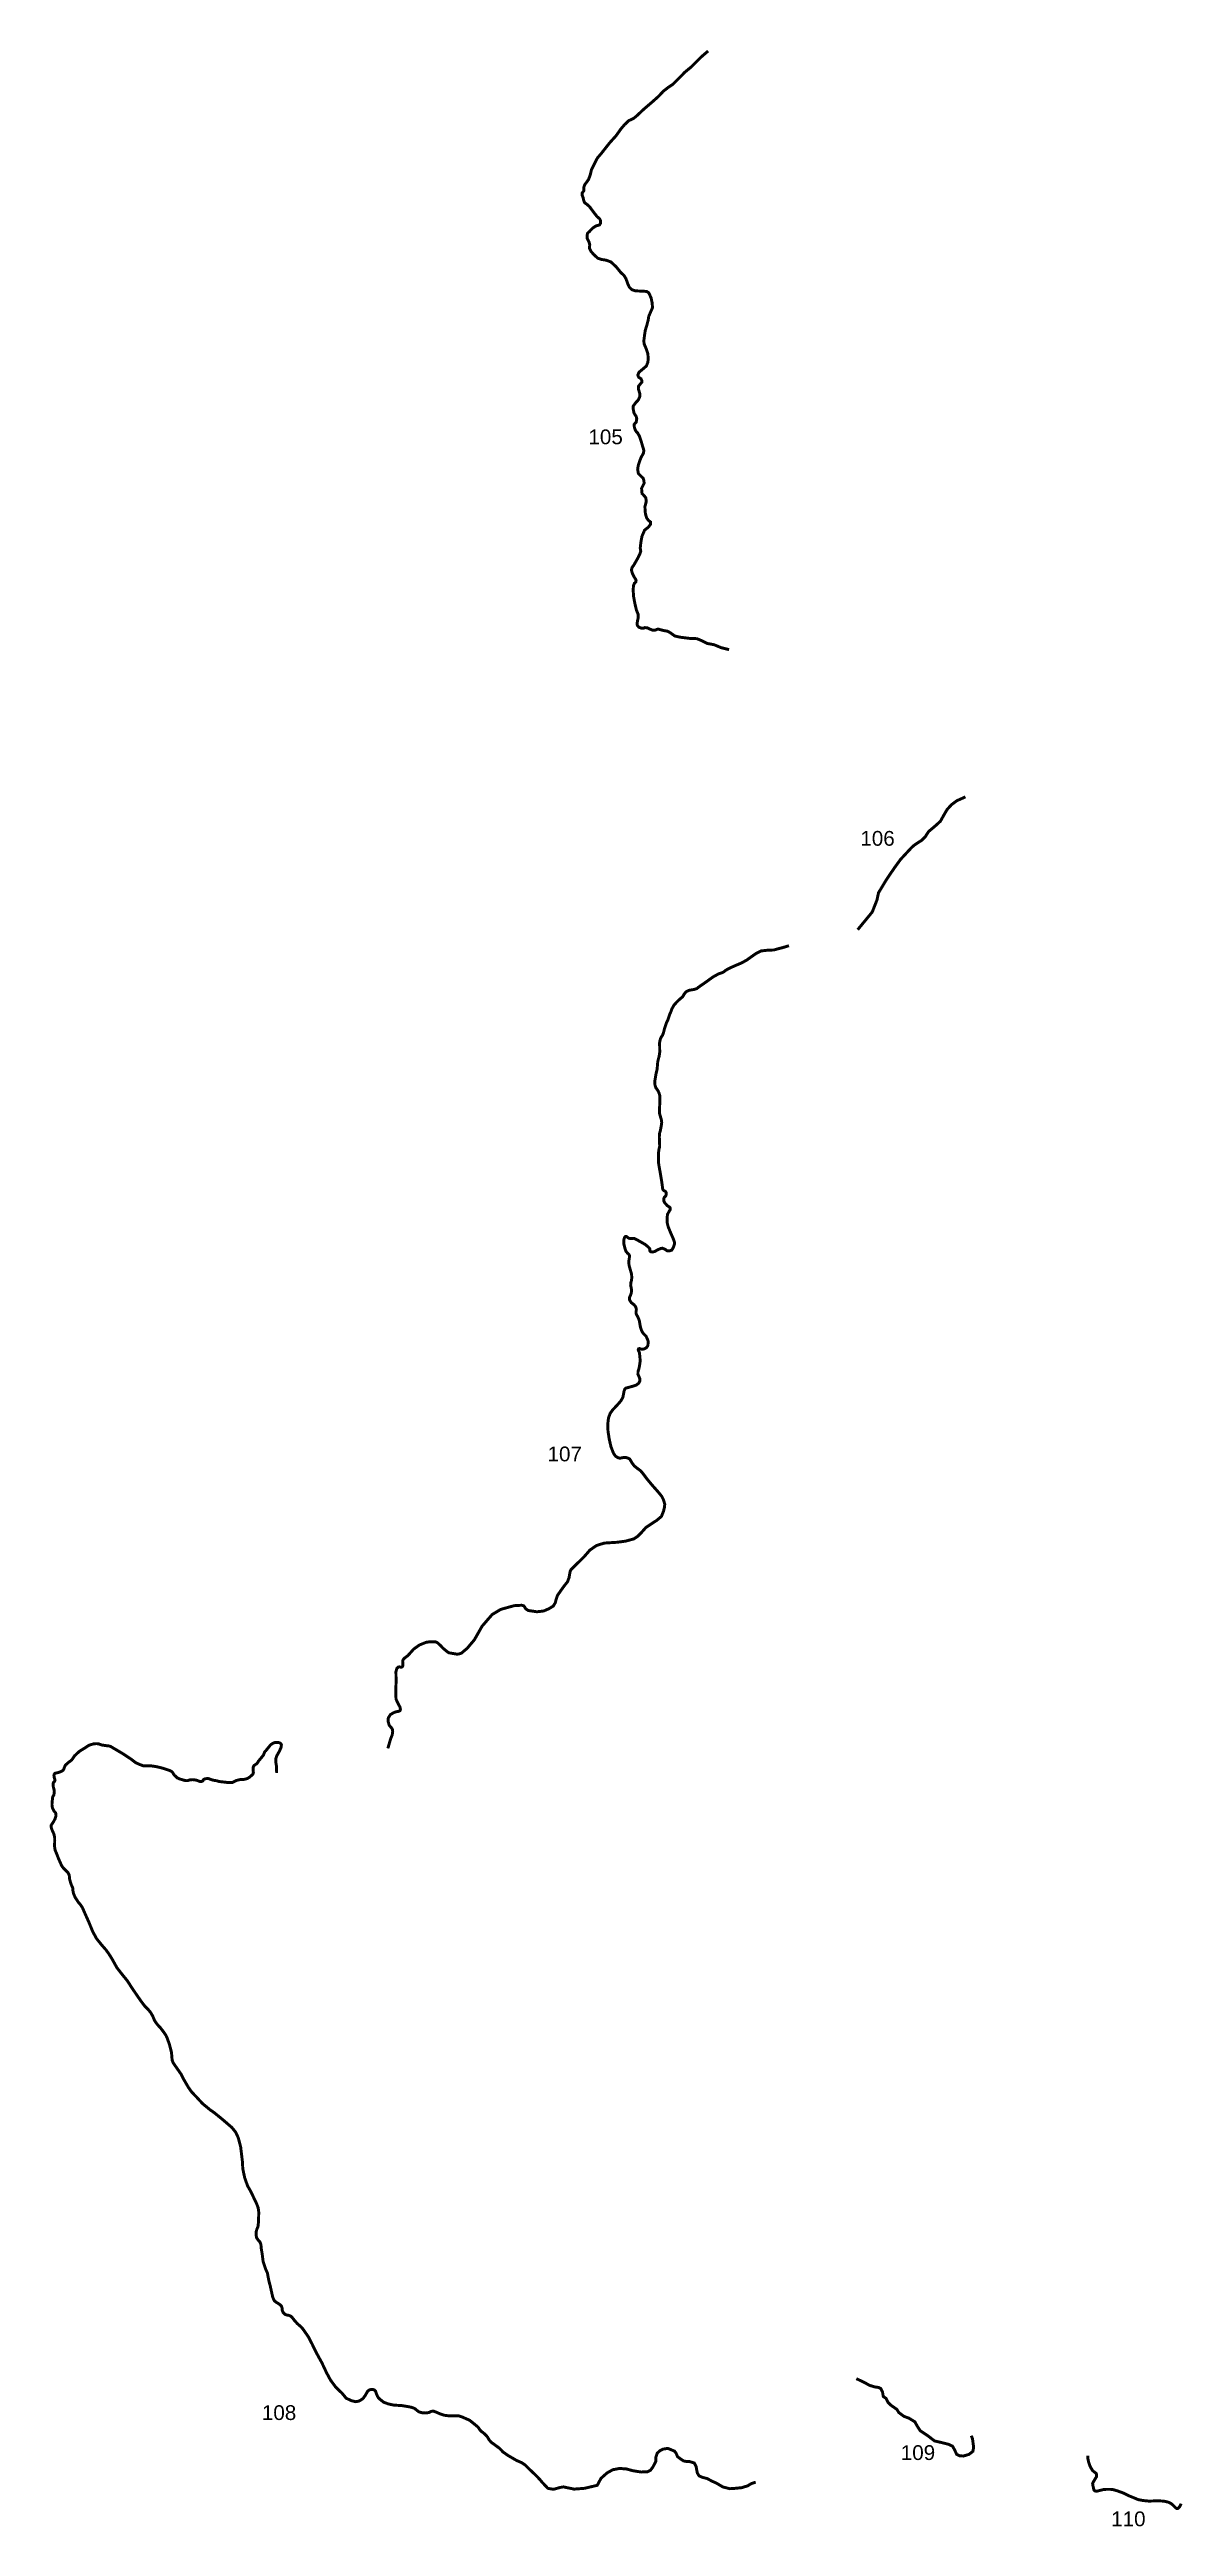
# Model space of a CAD drawing. Header units: metres. Extents: x 258924 to 356197, y 1740805 to 2227803.
# Drawn here: x 305383 to 309223, y 1922933 to 1931327 of the extents above; entities that cross this region are included whole.
import ezdxf

# ---------------------------------------------------------------- set-up
doc = ezdxf.new("R2010")
doc.units = ezdxf.units.M
doc.layers.add('UNPROTECTED', color=10, linetype='Continuous')
doc.styles.get("Standard").update_dxf_attribs({"font": 'arial.ttf'})

msp = doc.modelspace()

# ---------------------------------------------------------------- texts
at = {"char_height": 50, "attachment_point": 1}
for s, insert in [('105', (307209.5, 1930039.1)), ('106', (308131, 1928678.6)), ('107', (307071, 1926592.6)), ('108', (306103, 1923344.1)), ('109', (308268, 1923208.6)), ('110', (308981, 1922984.1))]:
    msp.add_mtext_dynamic_manual_height_columns(s, width=70.183, gutter_width=1, heights=[0], dxfattribs=dict(at, insert=insert))

# ---------------------------------------------------------------- linework, layer by layer
at = {"layer": 'UNPROTECTED', "const_width": 10, "flags": 128}
for points in [[(307615.1, 1931321.5), (307607.5, 1931315), (307593.5, 1931302.9), (307577.3, 1931287), (307559.4, 1931268.8), (307536.3, 1931249.7), (307514.3, 1931227.3), (307496.1, 1931209.1), (307480.6, 1931198.6), (307463.2, 1931185.2), (307447.5, 1931168.2), (307423.7, 1931147.1), (307397.1, 1931124.3), (307372.3, 1931101), (307362.3, 1931092.9), (307346.2, 1931085.5), (307331.7, 1931071.7), (307319.6, 1931057.5), (307303.4, 1931034.6), (307281.1, 1931009.9), (307252.6, 1930973.7), (307240, 1930959), (307231.4, 1930942.3), (307219.7, 1930918.6), (307216.5, 1930904.6), (307210.3, 1930886.8), (307205, 1930879.1), (307196.9, 1930868.4), (307194.4, 1930860.9), (307194.1, 1930848.1), (307188.7, 1930840.7), (307188.5, 1930832.2), (307191.6, 1930824.6), (307193.5, 1930815.4), (307196.6, 1930807.5), (307204.6, 1930801.8), (307213.2, 1930794.3), (307226.8, 1930776), (307238.5, 1930760.8), (307247.7, 1930752.8), (307250.2, 1930747.6), (307250.4, 1930737.8), (307247.3, 1930732.5), (307234.1, 1930728.3), (307223, 1930720.6), (307212.3, 1930709.2), (307206.7, 1930704.2), (307204.8, 1930694.6), (307205.4, 1930686), (307211.5, 1930674.7), (307214, 1930664.9), (307213, 1930653.2), (307218, 1930642.9), (307227.8, 1930631.7), (307241.2, 1930619.6), (307254.2, 1930615.2), (307269.5, 1930612.7), (307285.6, 1930607), (307303.6, 1930590.3), (307318.5, 1930571.9), (307330, 1930561), (307336.9, 1930549.9), (307343, 1930532.1), (307348, 1930521.6), (307357.2, 1930512.6), (307368.7, 1930508.7), (307389.4, 1930508), (307407.2, 1930506.8), (307414.3, 1930502), (307422.1, 1930484.6), (307425.6, 1930467.5), (307426.7, 1930451.8), (307418.1, 1930432), (307413.9, 1930422.3), (307412.3, 1930410.8), (307408.1, 1930394.5), (307402.2, 1930375.1), (307399.7, 1930358.6), (307397.2, 1930338.6), (307398.7, 1930328.3), (307405.4, 1930312.4), (307411, 1930295.9), (307412.1, 1930279.3), (307411, 1930266.8), (307405.8, 1930254), (307393, 1930243.1), (307380.9, 1930232.9), (307376.9, 1930223.5), (307379.8, 1930216.1), (307387.8, 1930210.7), (307390.1, 1930205.7), (307390.3, 1930198.8), (307384.2, 1930192), (307379.4, 1930185.7), (307378.6, 1930177.6), (307383.4, 1930161.5), (307383.4, 1930150), (307378.8, 1930139.5), (307369, 1930128.9), (307361.6, 1930118.5), (307361.2, 1930108.7), (307364.1, 1930094.6), (307371.5, 1930083.1), (307373.3, 1930075), (307371.3, 1930063.7), (307364.6, 1930056.8), (307365.2, 1930046.5), (307369.6, 1930034.4), (307376.1, 1930027.4), (307382.1, 1930017), (307387.6, 1930001.5), (307393.4, 1929981.4), (307397.6, 1929967.8), (307395.7, 1929958.1), (307387, 1929942.4), (307378.8, 1929918.8), (307376.3, 1929904.3), (307378.8, 1929890.1), (307387.8, 1929880.7), (307394.5, 1929874.5), (307397.4, 1929867.2), (307398.3, 1929856.8), (307389.7, 1929839.6), (307391.2, 1929821.8), (307395.8, 1929817.4), (307403.7, 1929808.2), (307405.8, 1929796.1), (307401, 1929777.4), (307401.8, 1929762.7), (307402.7, 1929753.1), (307407.3, 1929738.7), (307413.3, 1929730.7), (307420.2, 1929725.5), (307419.8, 1929717.8), (307412.9, 1929708.2), (307399.9, 1929697.9), (307390.9, 1929676.9), (307387.4, 1929657.6), (307385.1, 1929636.9), (307386.9, 1929626.1), (307383, 1929615.4), (307377.9, 1929604.9), (307363.9, 1929580.4), (307357.4, 1929571.2), (307355.3, 1929562.4), (307358.9, 1929550), (307366.2, 1929536.5), (307369.8, 1929531.2), (307371, 1929526.5), (307370.2, 1929522.2), (307365.2, 1929517.6), (307362.2, 1929509.8), (307361.2, 1929495.2), (307362.5, 1929473.2), (307367.5, 1929447), (307372.1, 1929427.5), (307378.4, 1929411.6), (307378.2, 1929400.5), (307375.7, 1929389.6), (307374.4, 1929379.8), (307375.7, 1929374.6), (307380.7, 1929368.9), (307389.3, 1929365.8), (307396.8, 1929366), (307400.8, 1929367.7), (307409.3, 1929366.8), (307417.9, 1929362.6), (307426.7, 1929359.1), (307434, 1929358.5), (307442.6, 1929362), (307448.7, 1929362), (307462.7, 1929358.2), (307478, 1929355.3), (307487.4, 1929350.1), (307502.3, 1929339.2), (307521.7, 1929335), (307551.5, 1929331.3), (307577, 1929330.2), (307591.5, 1929324.3), (307612, 1929314.1), (307635.6, 1929309.7), (307659.7, 1929299.6), (307686.1, 1929293.1)], [(308486.9, 1928794.2), (308481.5, 1928791.6), (308458.3, 1928781.3), (308439.8, 1928767.6), (308424.9, 1928751.1), (308412.5, 1928729.9), (308402.5, 1928711.8), (308385.4, 1928696.1), (308362.3, 1928676.7), (308351.1, 1928659.2), (308339.1, 1928647.2), (308314.2, 1928630.9), (308304.7, 1928622.5), (308267.2, 1928582.1), (308248, 1928555.7), (308233.2, 1928534.2), (308218.3, 1928511.9), (308192.6, 1928469.2), (308187.3, 1928444.7), (308171.4, 1928404.1), (308122.1, 1928344.1)], [(307889, 1928289.8), (307867.4, 1928283.2), (307857.8, 1928280.9), (307838.2, 1928275.4), (307816.8, 1928274.6), (307795.1, 1928272.1), (307777.6, 1928263.6), (307759.3, 1928250.6), (307746.1, 1928241.2), (307728, 1928231.2), (307717.8, 1928226.9), (307702.4, 1928220.4), (307683.2, 1928211.4), (307673.5, 1928205.7), (307669.7, 1928202.1), (307664, 1928199), (307651, 1928194.6), (307631.3, 1928183.7), (307612.8, 1928170.2), (307584.9, 1928150.8), (307576.5, 1928144.4), (307567.7, 1928141.6), (307550.5, 1928138.7), (307542.5, 1928135), (307538.2, 1928131.3), (307533.3, 1928124.7), (307530.9, 1928119.5), (307526.4, 1928114.7), (307514.6, 1928104.8), (307502.9, 1928092.3), (307499.1, 1928087.8), (307495.9, 1928082.1), (307492.2, 1928075.1), (307489.7, 1928067.7), (307485.3, 1928058.2), (307482.7, 1928050.4), (307479, 1928038.9), (307473.6, 1928027.6), (307470.1, 1928017.1), (307467, 1928007.5), (307463.8, 1927994.2), (307460.9, 1927987.1), (307457, 1927981.2), (307453.7, 1927974.2), (307451.8, 1927967.4), (307450.2, 1927957), (307451, 1927948.7), (307451.1, 1927928), (307449.2, 1927915.2), (307446.8, 1927906.4), (307444.4, 1927896.2), (307443.7, 1927887.6), (307442.3, 1927871), (307438.6, 1927855.6), (307436.4, 1927842.5), (307434.1, 1927827.5), (307435.5, 1927815.6), (307438.4, 1927808.1), (307445.4, 1927798.2), (307449.1, 1927790), (307451.5, 1927781.7), (307451.9, 1927772.1), (307450.7, 1927740.8), (307450.3, 1927722.7), (307452.5, 1927714.3), (307456.6, 1927700.6), (307457.9, 1927691.7), (307457.1, 1927683.2), (307453.1, 1927662.7), (307450.2, 1927652.3), (307449.8, 1927639.9), (307450.7, 1927625.7), (307451, 1927609.8), (307448.4, 1927598.5), (307447, 1927587.6), (307446.7, 1927573.3), (307446.7, 1927557.4), (307448.6, 1927544.5), (307451.9, 1927526.3), (307457.6, 1927492.5), (307461.1, 1927467.1), (307462, 1927463), (307464.3, 1927460.6), (307468, 1927458.8), (307471.2, 1927456.4), (307472.8, 1927453), (307472.9, 1927446.4), (307471.6, 1927441.9), (307466.3, 1927436.4), (307464.7, 1927432.2), (307465.1, 1927425), (307469, 1927417.4), (307477.6, 1927408.4), (307485.1, 1927403.6), (307486.7, 1927400.6), (307486.4, 1927395.1), (307481.3, 1927386.6), (307477.4, 1927379), (307476.4, 1927368.1), (307476.7, 1927349.9), (307479.9, 1927337.2), (307489.2, 1927314.5), (307497, 1927296.9), (307500.8, 1927286.3), (307500.9, 1927277.5), (307497.7, 1927268.2), (307492.1, 1927258.4), (307484.5, 1927255.7), (307476.1, 1927256.3), (307469.4, 1927261), (307460.1, 1927264.7), (307453.6, 1927263.5), (307442, 1927258.3), (307434.2, 1927253.5), (307425.4, 1927251.9), (307420.5, 1927252.9), (307418, 1927255.7), (307417.3, 1927262.8), (307412.7, 1927268.4), (307402.1, 1927277.4), (307376.3, 1927292), (307363.7, 1927298.2), (307357.9, 1927298.1), (307350.8, 1927297.6), (307345.7, 1927298.9), (307338.9, 1927304), (307336.7, 1927304.9), (307334, 1927304), (307331.6, 1927300.5), (307329.6, 1927293), (307329.2, 1927281), (307333.4, 1927264), (307336.3, 1927255.1), (307341.6, 1927248.3), (307346.4, 1927244.2), (307348.9, 1927239.3), (307348.2, 1927231.9), (307346, 1927217.8), (307347.6, 1927205.3), (307352, 1927190.1), (307355.7, 1927177.1), (307356.5, 1927165), (307355.6, 1927156.3), (307353.2, 1927147.1), (307352.6, 1927139.3), (307354.5, 1927130.7), (307355.9, 1927121.7), (307354.8, 1927113.4), (307352.4, 1927105.2), (307349.8, 1927100.6), (307348.3, 1927094.7), (307349.2, 1927088.7), (307354.7, 1927080.4), (307364, 1927073.3), (307369, 1927067.5), (307371, 1927062), (307372, 1927057.1), (307371.9, 1927053.6), (307370.8, 1927050.2), (307370.8, 1927046), (307372.1, 1927040.5), (307376, 1927033.5), (307378.6, 1927028), (307380.3, 1927024.4), (307382.2, 1927018.1), (307383.7, 1927009.3), (307385.3, 1927000), (307387.8, 1926990.7), (307391, 1926983.2), (307394.5, 1926977.2), (307399.6, 1926971.9), (307404.8, 1926966.7), (307407.8, 1926960.2), (307410.4, 1926954.6), (307412.2, 1926948.9), (307411.3, 1926937.5), (307409.6, 1926932.2), (307405.5, 1926927.4), (307399.1, 1926923.6), (307392, 1926922.3), (307385.8, 1926923.5), (307382.6, 1926924.7), (307381.4, 1926924.5), (307379.5, 1926923.9), (307378.7, 1926922.6), (307378.4, 1926920.9), (307378.7, 1926918.3), (307380.5, 1926915.4), (307381.8, 1926912.5), (307382.6, 1926909), (307383.9, 1926896.2), (307384.7, 1926887.5), (307384.5, 1926879.5), (307382.6, 1926865.6), (307380.7, 1926856.3), (307377.7, 1926847.8), (307377.4, 1926837.8), (307380.7, 1926829.9), (307383.8, 1926822.4), (307384.1, 1926815), (307380.4, 1926807.7), (307370.9, 1926800.5), (307354.5, 1926795.5), (307336.4, 1926790.7), (307332.9, 1926787.5), (307330.1, 1926779.9), (307328.6, 1926770.6), (307326.2, 1926759.2), (307319, 1926746.8), (307308.6, 1926734.9), (307291.4, 1926716.4), (307283.3, 1926705.3), (307277.6, 1926689.7), (307275.2, 1926669.4), (307275.9, 1926644.9), (307280.1, 1926617.9), (307285.9, 1926592.2), (307294, 1926571.2), (307297.6, 1926565.1), (307301.5, 1926560), (307309.5, 1926554.9), (307314.6, 1926553.6), (307319.4, 1926553.8), (307328.2, 1926555.5), (307337.1, 1926555.5), (307344, 1926553.4), (307349.6, 1926550.2), (307357.9, 1926536.2), (307364.8, 1926527.2), (307374.5, 1926519.3), (307386.7, 1926510.3), (307393.1, 1926502.8), (307407.6, 1926483.5), (307424, 1926463.6), (307446.6, 1926438.1), (307458, 1926424), (307464, 1926412.1), (307468.2, 1926397.6), (307467.4, 1926387.7), (307464.1, 1926373.8), (307456.8, 1926355.7), (307441.2, 1926342.7), (307404.5, 1926318.6), (307389.3, 1926301.5), (307375.7, 1926288), (307363.3, 1926279.7), (307335.2, 1926272.1), (307306.4, 1926268.3), (307263.3, 1926265.6), (307236.8, 1926257.3), (307214.6, 1926241.9), (307194.5, 1926218.8), (307161.3, 1926186.3), (307150.5, 1926175.8), (307147.8, 1926169.8), (307145.5, 1926157.9), (307143.9, 1926148.3), (307138.6, 1926134.4), (307126.3, 1926119), (307104.6, 1926088.2), (307099.7, 1926073.9), (307097.5, 1926063.8), (307090.5, 1926052.3), (307075.9, 1926043.3), (307058.2, 1926035.5), (307035, 1926032.8), (307005.3, 1926037.2), (306997, 1926043.1), (306992.1, 1926051), (306990, 1926053.3), (306983, 1926054.9), (306957.8, 1926053.5), (306912.2, 1926040.8), (306883.3, 1926023.4), (306873.6, 1926012.2), (306849.3, 1925984), (306823, 1925937.8), (306799.1, 1925909.4), (306779.6, 1925892.9), (306770.7, 1925889.7), (306762.5, 1925889.5), (306735.8, 1925894), (306729.3, 1925898.9), (306716.3, 1925909.8), (306709.1, 1925917.7), (306698.9, 1925927.1), (306694.3, 1925930), (306687.8, 1925931.4), (306673.3, 1925931.2), (306659.7, 1925929.4), (306636.8, 1925920.2), (306617.4, 1925906.3), (306597.5, 1925884), (306585.6, 1925875.4), (306581.5, 1925870.2), (306580, 1925864.7), (306581.1, 1925854), (306580, 1925848.1), (306578.2, 1925845.7), (306573.3, 1925845.1), (306568.8, 1925846.2), (306565.1, 1925845.4), (306560.1, 1925840.3), (306557.3, 1925829.6), (306557.8, 1925798.4), (306556.7, 1925757.6), (306557.6, 1925736.7), (306562.5, 1925725.9), (306570.7, 1925710.4), (306572.6, 1925702.6), (306571.1, 1925697.8), (306566, 1925695.4), (306557.1, 1925693.8), (306548.6, 1925690.4), (306538.5, 1925684.3), (306531.5, 1925673.3), (306530.4, 1925663.3), (306532, 1925656.9), (306534.7, 1925648.2), (306541.9, 1925639.6), (306545.2, 1925634.6), (306546.3, 1925627), (306544.8, 1925616.1), (306539.8, 1925603.6), (306537.4, 1925595.8), (306531.1, 1925574), (306529.9, 1925569.9)], [(306153.1, 1925486.9), (306152.7, 1925507.8), (306149.9, 1925524.8), (306150.1, 1925534.1), (306153.4, 1925544.6), (306162.6, 1925560.9), (306168.5, 1925574.5), (306169.1, 1925582.1), (306167.2, 1925586.1), (306162.8, 1925589), (306155.4, 1925590), (306147.3, 1925589.9), (306140.7, 1925587.4), (306133, 1925582.4), (306127.5, 1925575.7), (306116.7, 1925562.2), (306112.9, 1925558.5), (306111.2, 1925554.8), (306108.6, 1925547.9), (306104.5, 1925542.3), (306091.8, 1925527.1), (306086.2, 1925518.3), (306080.5, 1925514.8), (306075.9, 1925511.3), (306073.6, 1925506.2), (306073.1, 1925499.2), (306074.2, 1925488.9), (306072.5, 1925482.2), (306060.8, 1925471.9), (306053.1, 1925467.5), (306043.3, 1925464.9), (306037.5, 1925464.3), (306028.5, 1925464.1), (306020.9, 1925462.2), (306015.7, 1925461), (306008.3, 1925456.9), (306003.6, 1925454.5), (305996.3, 1925454), (305987.7, 1925454.2), (305979.5, 1925455.3), (305966, 1925456.7), (305957.4, 1925457.8), (305949.1, 1925460.4), (305942, 1925461.3), (305934, 1925463.2), (305928.2, 1925465.3), (305923.4, 1925467.3), (305919.6, 1925467.8), (305913.3, 1925467.2), (305909.5, 1925466.5), (305905.9, 1925464.7), (305904.4, 1925463.4), (305903.8, 1925461.8), (305903.4, 1925460.1), (305901.9, 1925459), (305898.9, 1925457.9), (305893.5, 1925457.8), (305889.2, 1925459), (305884.3, 1925461.2), (305881.9, 1925461.9), (305875.8, 1925463), (305869.5, 1925463.9), (305863.7, 1925463.7), (305858.8, 1925463), (305853.9, 1925461.5), (305850.2, 1925460.5), (305844.1, 1925460.7), (305842.2, 1925461.1), (305824.6, 1925466.3), (305816.3, 1925469.9), (305806, 1925479.6), (305800.3, 1925488.5), (305795.9, 1925492.6), (305787, 1925496.2), (305775.4, 1925500.2), (305761, 1925504.4), (305744.8, 1925508.1), (305728, 1925510.6), (305702.2, 1925510.6), (305692, 1925514.1), (305676.3, 1925520.9), (305657.3, 1925535.2), (305630.3, 1925552.8), (305598.8, 1925571.4), (305589.9, 1925576.8), (305584.7, 1925578.1), (305573.6, 1925579.4), (305561.8, 1925581.1), (305555, 1925583.1), (305550, 1925585.4), (305542, 1925586), (305532.8, 1925585.4), (305522.9, 1925582.2), (305515.9, 1925579.9), (305502.1, 1925570.7), (305484.9, 1925560.1), (305474, 1925550.2), (305468, 1925544.4), (305463.1, 1925537), (305458.4, 1925530.5), (305454.4, 1925527.3), (305448.6, 1925523.2), (305444.7, 1925520), (305441.5, 1925516.6), (305439.3, 1925515.1), (305437.8, 1925513.7), (305436.7, 1925512.2), (305435.3, 1925508.8), (305433.1, 1925504), (305431.3, 1925498.5), (305429.1, 1925495.4), (305423.4, 1925491.8), (305416, 1925489.2), (305408.9, 1925487), (305402.7, 1925485.8), (305400.7, 1925484.3), (305399.3, 1925482.1), (305398.4, 1925477.6), (305399.5, 1925470.9), (305401.6, 1925464.8), (305402, 1925462.3), (305401.4, 1925460), (305399.5, 1925456.9), (305396.7, 1925454), (305395.7, 1925451.1), (305395.8, 1925444.7), (305396.5, 1925437.8), (305398.8, 1925430), (305399.7, 1925424.9), (305399, 1925417.3), (305397.8, 1925411.8), (305394.1, 1925405.2), (305393.5, 1925399.7), (305392.1, 1925388.1), (305391.7, 1925379.1), (305392.9, 1925369.7), (305396, 1925362.1), (305400, 1925355.6), (305403.4, 1925352.4), (305405, 1925347.9), (305405.4, 1925342.2), (305402.3, 1925331.7), (305397.3, 1925322), (305391.8, 1925313.8), (305389.2, 1925309.3), (305388.5, 1925304.9), (305391.3, 1925295.1), (305398.4, 1925279), (305400.7, 1925268.6), (305400.9, 1925259.2), (305400.5, 1925237.3), (305402.4, 1925224.7), (305406, 1925216.6), (305414.4, 1925195), (305424.1, 1925173.3), (305429.9, 1925164.7), (305446.1, 1925148.8), (305450.2, 1925140.2), (305451.3, 1925127.2), (305456.2, 1925110.1), (305462.1, 1925096.8), (305462.7, 1925087.9), (305464.8, 1925077.9), (305470.6, 1925064.3), (305480.8, 1925048.8), (305488.7, 1925039.7), (305494.6, 1925030.7), (305505.1, 1925006.9), (305516.7, 1924981), (305530.1, 1924948.4), (305542.9, 1924925.1), (305559.7, 1924904.3), (305574.3, 1924887.6), (305583.9, 1924874.5), (305594.8, 1924857.2), (305611.8, 1924826.7), (305626.2, 1924808.1), (305646.9, 1924782.6), (305660.8, 1924761.2), (305675.1, 1924739.9), (305692.7, 1924714.4), (305706.2, 1924696.6), (305718.6, 1924684), (305726, 1924674.9), (305732.6, 1924663.8), (305739.8, 1924646.8), (305748.5, 1924634.5), (305760.1, 1924622), (305771.7, 1924606.7), (305777.9, 1924597.5), (305782.2, 1924587.7), (305789.8, 1924566.6), (305794.7, 1924547.3), (305796.7, 1924539.3), (305798.9, 1924512.9), (305803.3, 1924502.9), (305828.6, 1924466.9), (305837.3, 1924449.8), (305854.4, 1924420.5), (305865, 1924405.6), (305879.1, 1924391), (305901.9, 1924366.3), (305926.2, 1924346.2), (305943.1, 1924334.2), (305970.4, 1924311.9), (306001, 1924285.5), (306014.4, 1924269.1), (306023, 1924250.3), (306031, 1924219.9), (306037.1, 1924169.5), (306038.2, 1924146.3), (306044.6, 1924115.3), (306054.6, 1924087.3), (306065.1, 1924068.9), (306084.3, 1924028.9), (306090.3, 1924013.7), (306092.4, 1923998.4), (306091.6, 1923965.4), (306089.8, 1923949.6), (306086.4, 1923941.5), (306083.8, 1923932.7), (306083.2, 1923923.1), (306084.9, 1923912), (306090.2, 1923904.1), (306096.4, 1923897.3), (306099.7, 1923888.8), (306100.8, 1923875.9), (306103.8, 1923858.2), (306107.2, 1923831.6), (306112.9, 1923813.4), (306116.2, 1923804.6), (306121.8, 1923791.9), (306123.3, 1923783.1), (306126.7, 1923765.6), (306131, 1923749.6), (306136.6, 1923724.4), (306139.7, 1923710.3), (306145.5, 1923697.8), (306152.6, 1923692.5), (306163.7, 1923685.5), (306168.6, 1923680.9), (306171.2, 1923674.7), (306171.8, 1923666.8), (306174.9, 1923658.4), (306181.3, 1923652), (306187.9, 1923649.7), (306194.1, 1923648.8), (306202.5, 1923645), (306207.8, 1923638.9), (306212.9, 1923632.1), (306222.6, 1923621.2), (306235.6, 1923609.8), (306242.3, 1923602.1), (306250, 1923591.1), (306261.2, 1923574.9), (306272.6, 1923552.6), (306289.5, 1923518.4), (306306.3, 1923488), (306322.2, 1923454.1), (306335.5, 1923429.5), (306352.8, 1923406), (306375.4, 1923384), (306388.5, 1923368), (306406.1, 1923359.6), (306421.2, 1923356.1), (306430.6, 1923357.8), (306439.2, 1923362.3), (306445.9, 1923367), (306454.5, 1923379.2), (306460.5, 1923390.5), (306466.6, 1923395.9), (306474.3, 1923397.9), (306482.8, 1923396.7), (306488.4, 1923391.8), (306490.6, 1923384.2), (306494.7, 1923374.6), (306498, 1923369), (306504.2, 1923363.4), (306515.7, 1923354.3), (306532.3, 1923348.3), (306551.7, 1923344.3), (306576.9, 1923343.1), (306605, 1923338.2), (306611.7, 1923336.6), (306620.7, 1923333.1), (306628.2, 1923326.9), (306635.7, 1923321.4), (306646.8, 1923318.5), (306658, 1923317.8), (306668.8, 1923319.4), (306677.3, 1923323.5), (306684.8, 1923324), (306694, 1923320.7), (306704.6, 1923315.8), (306720.8, 1923310.2), (306737.8, 1923308), (306754.4, 1923308.5), (306769.2, 1923308.6), (306782.5, 1923303.9), (306797.2, 1923297.5), (306806.7, 1923293.3), (306817.6, 1923284.8), (306833.3, 1923271.8), (306836.8, 1923268.2), (306840.9, 1923261.9), (306845.6, 1923256.3), (306851.8, 1923251.8), (306857.4, 1923247.3), (306862.6, 1923242.3), (306868.2, 1923235.4), (306873.1, 1923226.8), (306879.9, 1923218.9), (306908.1, 1923198.3), (306920.6, 1923185.3), (306938.7, 1923172.9), (306966, 1923157.1), (306984.1, 1923149.1), (306995, 1923141.8), (307006.4, 1923130.2), (307032.6, 1923105.6), (307045.7, 1923091.6), (307052.4, 1923083.4), (307072, 1923062.6), (307091.1, 1923059.2), (307114.6, 1923065.7), (307124.8, 1923067.4), (307160.9, 1923059.9), (307196.3, 1923062.6), (307239.5, 1923072.8), (307252.1, 1923096.3), (307272.6, 1923114.7), (307292.3, 1923125.6), (307315.2, 1923129.9), (307338.3, 1923128.2), (307360, 1923122.3), (307388, 1923117.8), (307410.4, 1923118.9), (307419.7, 1923123.7), (307427.6, 1923134), (307438.3, 1923154.7), (307438.3, 1923168.5), (307442.8, 1923181.9), (307451.7, 1923189.8), (307462.4, 1923195.4), (307478.3, 1923197.8), (307483.4, 1923196), (307501.4, 1923188.5), (307506.9, 1923181.2), (307511.4, 1923169.9), (307524.1, 1923160.6), (307531.7, 1923155.4), (307542.7, 1923153.3), (307552.4, 1923153.3), (307568.3, 1923148.2), (307568.3, 1923148.2), (307574.5, 1923136.1), (307578.6, 1923114.4), (307584.5, 1923104.8), (307584.5, 1923104.8), (307595.5, 1923099.9), (307611.7, 1923095.8), (307628.9, 1923086.5), (307643.1, 1923080.3), (307665.1, 1923067.2), (307688.6, 1923061.3), (307701, 1923062), (307729.2, 1923064.8), (307749.9, 1923071.3), (307761.3, 1923078.6), (307776.5, 1923083.3)], [(308117.5, 1923434.3), (308118.3, 1923433.9), (308137, 1923424.8), (308150.7, 1923417.9), (308161.7, 1923411.7), (308178.9, 1923406.4), (308192.5, 1923404.3), (308200.3, 1923400.4), (308206.2, 1923388.9), (308208.7, 1923373.8), (308218.1, 1923367.5), (308225.1, 1923353.5), (308235.3, 1923343.7), (308254.9, 1923330), (308261.2, 1923319.5), (308279.1, 1923306.2), (308295.2, 1923300.6), (308315.7, 1923287.9), (308324.4, 1923272.5), (308334.2, 1923257.4), (308357.3, 1923242.4), (308382.6, 1923223.1), (308403.9, 1923218.2), (308429.5, 1923211.9), (308443.2, 1923205.6), (308450.5, 1923192.7), (308457.5, 1923177.6), (308467.7, 1923172.7), (308479.9, 1923172), (308499.2, 1923177.6), (308512.2, 1923187.8), (308515, 1923200.7), (308511.1, 1923230.5), (308506.9, 1923240.9)], [(308901.5, 1923173), (308901.6, 1923165.3), (308904.7, 1923150.8), (308910.2, 1923135.6), (308918.1, 1923122.5), (308926, 1923116.3), (308930.5, 1923112.7), (308931.8, 1923109), (308931.2, 1923101.8), (308920.9, 1923085), (308918.1, 1923078.5), (308918.9, 1923072.4), (308921.1, 1923063.5), (308922.4, 1923057.3), (308926.3, 1923053.6), (308931.8, 1923052.8), (308938.4, 1923054.3), (308957.5, 1923059), (308971.7, 1923059.2), (308984.8, 1923059), (309003.1, 1923053.6), (309022.7, 1923046.4), (309040.1, 1923037.7), (309055.5, 1923031.5), (309073.1, 1923024.1), (309090.9, 1923021), (309108.8, 1923019.3), (309125.3, 1923019.8), (309144.2, 1923020), (309158, 1923019.3), (309172.8, 1923016.2), (309181.8, 1923012.4), (309189.6, 1923006.6), (309199.7, 1922996.4), (309202.6, 1922994.4), (309206.4, 1922994.3), (309208.8, 1922995.7), (309212.9, 1923000.2), (309216.9, 1923008.2), (309217.6, 1923010.7)]]:
    msp.add_lwpolyline(points, dxfattribs=at)

msp.set_redraw_order([(e.dxf.handle, doc.entitydb.next_handle()) for e in msp.query("TEXT MTEXT ATTDEF DIMENSION ARC_DIMENSION")])  # texts and dimensions are drawn at this point

doc.saveas('drawing.dxf')
